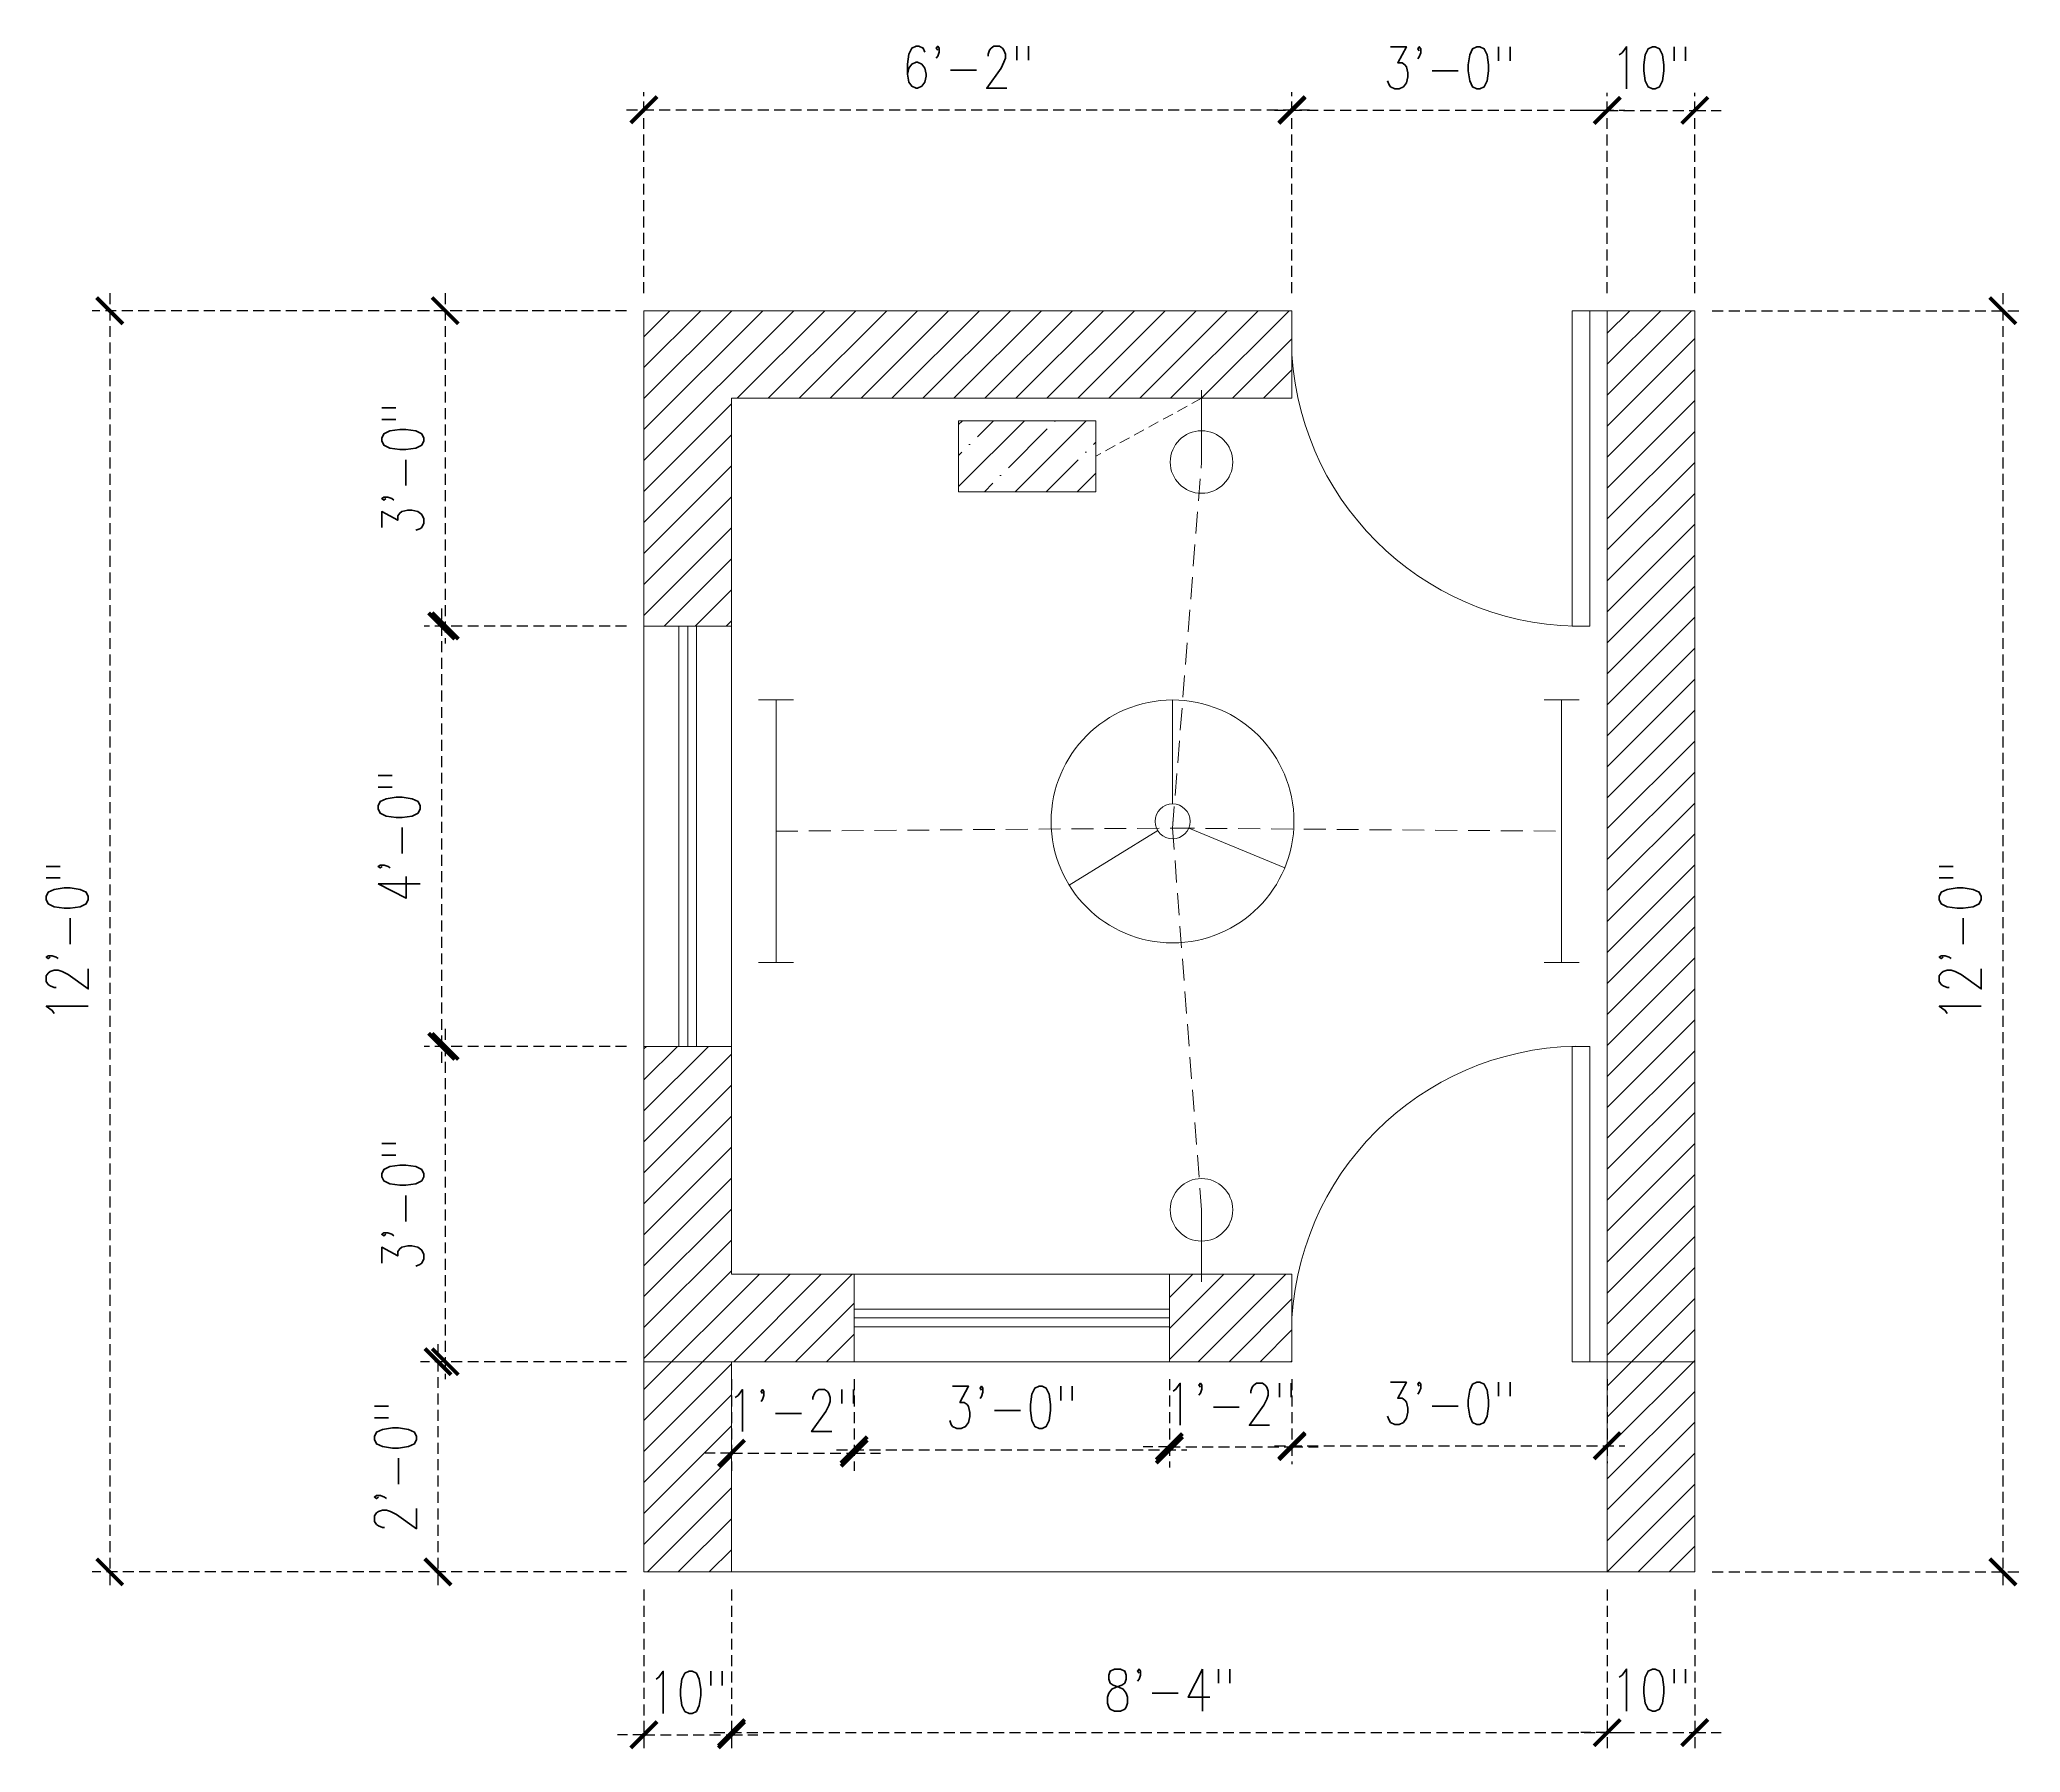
# Model space of a CAD drawing. Header units: inches. Extents: x 151595 to 151821, y -8986 to -8791.
import ezdxf

# ---------------------------------------------------------------- set-up
doc = ezdxf.new("R2010")
doc.units = ezdxf.units.IN
doc.header["$MEASUREMENT"] = 0
doc.header["$PDMODE"] = 35
doc.header["$PDSIZE"] = 1
for name, pattern in [('CENTER', [2, 1.25, -0.25, 0.25, -0.25]), ('DASHED', [0.75, 0.5, -0.25]), ('DASHED2', [0.375, 0.25, -0.125])]:
    doc.linetypes.add(name, pattern=pattern)
doc.layers.get('Defpoints').update_dxf_attribs({"linetype": 'CONTINUOUS'})
for name, color, linetype in [('LCONT-RD', 1, 'CONTINUOUS'), ('LGRID-RD', 253, 'CENTER'), ('LOT', 4, 'CONTINUOUS')]:
    doc.layers.add(name, color=color, linetype=linetype)
doc.styles.add('100', font='romans.shx', dxfattribs={"width": 0.8, "height": 4.8})
doc.dimstyles.get("Standard").update_dxf_attribs({"dimtxt": 0.18, "dimasz": 3, "dimexe": 2, "dimexo": 2, "dimgap": 2, "dimtad": 1, "dimdec": 4, "dimzin": 3, "dimdsep": 46, "dimlunit": 4, "dimtxsty": '100', "dimblk": 'ARCHTICK', "dimcen": 1, "dimdle": 2, "dimclrd": 256, "dimclrt": 2, "dimaunit": 1, "dimazin": 3, "dimtfac": 1, "dimtdec": 4, "dimtix": 1, "dimtmove": 0, "dimatfit": 3, "dimfxl": 1, "dimfrac": 2, "dimtolj": 1, "dimtzin": 0, "dimarcsym": 0})

# ---------------------------------------------------------------- blocks, each defined once
blk = doc.blocks.new('_ArchTick')
at = {"layer": 'LGRID-RD', "color": 0, "const_width": 0.15}
blk.add_lwpolyline([(-0.5, -0.5), (0.5, 0.5)], dxfattribs=at)
blk = doc.blocks.new('*D273')
at = {"layer": 'Defpoints', "color": 0, "linetype": 'DASHED2', "lineweight": 9, "ltscale": 5}
for p in [(151737.73, -8798.85), (151663.73, -8821.79), (151737.73, -8821.79)]:
    blk.add_point(p, dxfattribs=at)
at = {"layer": 'LOT', "color": 0, "linetype": 'DASHED2', "lineweight": -2, "ltscale": 5}
for p, q in [((151663.73, -8819.79), (151663.73, -8796.85)), ((151737.73, -8819.79), (151737.73, -8796.85))]:
    blk.add_line(p, q, dxfattribs=at)
at = {"layer": 'LOT', "linetype": 'DASHED2', "lineweight": -2, "ltscale": 5}
blk.add_line((151661.73, -8798.85), (151739.73, -8798.85), dxfattribs=at)
at = {"layer": 'LOT', "linetype": 'DASHED2', "lineweight": -2, "ltscale": 5, "xscale": 3, "yscale": 3, "zscale": 3, "rotation": 180}
blk.add_blockref('_ArchTick', (151663.73, -8798.85), dxfattribs=at)
at = {"layer": 'LOT', "linetype": 'DASHED2', "lineweight": -2, "ltscale": 5, "xscale": 3, "yscale": 3, "zscale": 3}
blk.add_blockref('_ArchTick', (151737.73, -8798.85), dxfattribs=at)
at = {"layer": 'LOT', "color": 2, "linetype": 'DASHED2', "lineweight": 9, "ltscale": 5, "insert": (151700.73, -8793.99), "char_height": 4.8, "attachment_point": 5, "style": '100'}
blk.add_mtext('\\A1;6\'-2"', dxfattribs=at)
blk = doc.blocks.new('*D274')
at = {"layer": 'Defpoints', "color": 0, "linetype": 'DASHED2', "lineweight": 9, "ltscale": 5}
for p in [(151773.73, -8798.91), (151737.73, -8821.79), (151773.73, -8821.79)]:
    blk.add_point(p, dxfattribs=at)
at = {"layer": 'LOT', "color": 0, "linetype": 'DASHED2', "lineweight": -2, "ltscale": 5}
for p, q in [((151737.73, -8819.79), (151737.73, -8796.91)), ((151773.73, -8819.79), (151773.73, -8796.91))]:
    blk.add_line(p, q, dxfattribs=at)
at = {"layer": 'LOT', "linetype": 'DASHED2', "lineweight": -2, "ltscale": 5}
blk.add_line((151735.73, -8798.91), (151775.73, -8798.91), dxfattribs=at)
at = {"layer": 'LOT', "linetype": 'DASHED2', "lineweight": -2, "ltscale": 5, "xscale": 3, "yscale": 3, "zscale": 3, "rotation": 180}
blk.add_blockref('_ArchTick', (151737.73, -8798.91), dxfattribs=at)
at = {"layer": 'LOT', "linetype": 'DASHED2', "lineweight": -2, "ltscale": 5, "xscale": 3, "yscale": 3, "zscale": 3}
blk.add_blockref('_ArchTick', (151773.73, -8798.91), dxfattribs=at)
at = {"layer": 'LOT', "color": 2, "linetype": 'DASHED2', "lineweight": 9, "ltscale": 5, "insert": (151755.73, -8794.06), "char_height": 4.8, "attachment_point": 5, "style": '100'}
blk.add_mtext('\\A1;3\'-0"', dxfattribs=at)
blk = doc.blocks.new('*D275')
at = {"layer": 'Defpoints', "color": 0, "linetype": 'DASHED2', "lineweight": 9, "ltscale": 5}
for p in [(151783.73, -8798.92), (151773.73, -8821.79), (151783.73, -8821.79)]:
    blk.add_point(p, dxfattribs=at)
at = {"layer": 'LOT', "color": 0, "linetype": 'DASHED2', "lineweight": -2, "ltscale": 5}
for p, q in [((151773.73, -8819.79), (151773.73, -8796.92)), ((151783.73, -8819.79), (151783.73, -8796.92))]:
    blk.add_line(p, q, dxfattribs=at)
at = {"layer": 'LOT', "linetype": 'DASHED2', "lineweight": -2, "ltscale": 5}
for p, q in [((151773.73, -8798.92), (151770.73, -8798.92)), ((151773.73, -8798.92), (151783.73, -8798.92)), ((151783.73, -8798.92), (151786.73, -8798.92))]:
    blk.add_line(p, q, dxfattribs=at)
at = {"layer": 'LOT', "linetype": 'DASHED2', "lineweight": -2, "ltscale": 5, "xscale": 3, "yscale": 3, "zscale": 3}
blk.add_blockref('_ArchTick', (151773.73, -8798.92), dxfattribs=at)
at = {"layer": 'LOT', "linetype": 'DASHED2', "lineweight": -2, "ltscale": 5, "xscale": 3, "yscale": 3, "zscale": 3, "rotation": 180}
blk.add_blockref('_ArchTick', (151783.73, -8798.92), dxfattribs=at)
at = {"layer": 'LOT', "color": 2, "linetype": 'DASHED2', "lineweight": 9, "ltscale": 5, "insert": (151778.73, -8794.06), "char_height": 4.8, "attachment_point": 5, "style": '100'}
blk.add_mtext('\\A1;10"', dxfattribs=at)
blk = doc.blocks.new('*D276')
at = {"layer": 'Defpoints', "color": 0, "linetype": 'DASHED2', "lineweight": 9, "ltscale": 5}
for p in [(151663.73, -8821.79), (151641.04, -8857.79), (151663.73, -8857.79)]:
    blk.add_point(p, dxfattribs=at)
at = {"layer": 'LOT', "linetype": 'DASHED2', "lineweight": -2, "ltscale": 5}
blk.add_line((151641.04, -8819.79), (151641.04, -8859.79), dxfattribs=at)
at = {"layer": 'LOT', "color": 0, "linetype": 'DASHED2', "lineweight": -2, "ltscale": 5}
for p, q in [((151661.73, -8821.79), (151639.04, -8821.79)), ((151661.73, -8857.79), (151639.04, -8857.79))]:
    blk.add_line(p, q, dxfattribs=at)
at = {"layer": 'LOT', "linetype": 'DASHED2', "lineweight": -2, "ltscale": 5, "xscale": 3, "yscale": 3, "zscale": 3}
for p, rotation in [((151641.04, -8821.79), 90), ((151641.04, -8857.79), 270)]:
    blk.add_blockref('_ArchTick', p, dxfattribs=dict(at, rotation=rotation))
at = {"layer": 'LOT', "color": 2, "linetype": 'DASHED2', "lineweight": 9, "ltscale": 5, "insert": (151636.19, -8839.79), "char_height": 4.8, "attachment_point": 5, "rotation": 90, "style": '100'}
blk.add_mtext('\\A1;3\'-0"', dxfattribs=at)
blk = doc.blocks.new('*D277')
at = {"layer": 'Defpoints', "color": 0, "linetype": 'DASHED2', "lineweight": 9, "ltscale": 5}
for p in [(151663.73, -8857.79), (151640.63, -8905.79), (151663.73, -8905.79)]:
    blk.add_point(p, dxfattribs=at)
at = {"layer": 'LOT', "linetype": 'DASHED2', "lineweight": -2, "ltscale": 5}
blk.add_line((151640.63, -8855.79), (151640.63, -8907.79), dxfattribs=at)
at = {"layer": 'LOT', "color": 0, "linetype": 'DASHED2', "lineweight": -2, "ltscale": 5}
for p, q in [((151661.73, -8857.79), (151638.63, -8857.79)), ((151661.73, -8905.79), (151638.63, -8905.79))]:
    blk.add_line(p, q, dxfattribs=at)
at = {"layer": 'LOT', "linetype": 'DASHED2', "lineweight": -2, "ltscale": 5, "xscale": 3, "yscale": 3, "zscale": 3}
for p, rotation in [((151640.63, -8857.79), 90), ((151640.63, -8905.79), 270)]:
    blk.add_blockref('_ArchTick', p, dxfattribs=dict(at, rotation=rotation))
at = {"layer": 'LOT', "color": 2, "linetype": 'DASHED2', "lineweight": 9, "ltscale": 5, "insert": (151635.77, -8881.79), "char_height": 4.8, "attachment_point": 5, "rotation": 90, "style": '100'}
blk.add_mtext('\\A1;4\'-0"', dxfattribs=at)
blk = doc.blocks.new('*D278')
at = {"layer": 'Defpoints', "color": 0, "linetype": 'DASHED2', "lineweight": 9, "ltscale": 5}
for p in [(151663.73, -8905.79), (151641.04, -8941.79), (151663.73, -8941.79)]:
    blk.add_point(p, dxfattribs=at)
at = {"layer": 'LOT', "linetype": 'DASHED2', "lineweight": -2, "ltscale": 5}
blk.add_line((151641.04, -8903.79), (151641.04, -8943.79), dxfattribs=at)
at = {"layer": 'LOT', "color": 0, "linetype": 'DASHED2', "lineweight": -2, "ltscale": 5}
for p, q in [((151661.73, -8905.79), (151639.04, -8905.79)), ((151661.73, -8941.79), (151639.04, -8941.79))]:
    blk.add_line(p, q, dxfattribs=at)
at = {"layer": 'LOT', "linetype": 'DASHED2', "lineweight": -2, "ltscale": 5, "xscale": 3, "yscale": 3, "zscale": 3}
for p, rotation in [((151641.04, -8905.79), 90), ((151641.04, -8941.79), 270)]:
    blk.add_blockref('_ArchTick', p, dxfattribs=dict(at, rotation=rotation))
at = {"layer": 'LOT', "color": 2, "linetype": 'DASHED2', "lineweight": 9, "ltscale": 5, "insert": (151636.19, -8923.79), "char_height": 4.8, "attachment_point": 5, "rotation": 90, "style": '100'}
blk.add_mtext('\\A1;3\'-0"', dxfattribs=at)
blk = doc.blocks.new('*D279')
at = {"layer": 'Defpoints', "color": 0, "linetype": 'DASHED2', "lineweight": 9, "ltscale": 5}
for p in [(151663.73, -8941.79), (151640.21, -8965.79), (151663.73, -8965.79)]:
    blk.add_point(p, dxfattribs=at)
at = {"layer": 'LOT', "linetype": 'DASHED2', "lineweight": -2, "ltscale": 5}
blk.add_line((151640.21, -8939.79), (151640.21, -8967.79), dxfattribs=at)
at = {"layer": 'LOT', "color": 0, "linetype": 'DASHED2', "lineweight": -2, "ltscale": 5}
for p, q in [((151661.73, -8941.79), (151638.21, -8941.79)), ((151661.73, -8965.79), (151638.21, -8965.79))]:
    blk.add_line(p, q, dxfattribs=at)
at = {"layer": 'LOT', "linetype": 'DASHED2', "lineweight": -2, "ltscale": 5, "xscale": 3, "yscale": 3, "zscale": 3}
for p, rotation in [((151640.21, -8941.79), 90), ((151640.21, -8965.79), 270)]:
    blk.add_blockref('_ArchTick', p, dxfattribs=dict(at, rotation=rotation))
at = {"layer": 'LOT', "color": 2, "linetype": 'DASHED2', "lineweight": 9, "ltscale": 5, "insert": (151635.35, -8953.79), "char_height": 4.8, "attachment_point": 5, "rotation": 90, "style": '100'}
blk.add_mtext('\\A1;2\'-0"', dxfattribs=at)
blk = doc.blocks.new('*D280')
at = {"layer": 'Defpoints', "color": 0, "linetype": 'DASHED2', "lineweight": 9, "ltscale": 5}
for p in [(151661.73, -8821.79), (151602.73, -8965.79), (151663.73, -8965.79)]:
    blk.add_point(p, dxfattribs=at)
at = {"layer": 'LOT', "linetype": 'DASHED2', "lineweight": -2, "ltscale": 5}
blk.add_line((151602.73, -8819.79), (151602.73, -8967.79), dxfattribs=at)
at = {"layer": 'LOT', "color": 0, "linetype": 'DASHED2', "lineweight": -2, "ltscale": 5}
for p, q in [((151659.73, -8821.79), (151600.73, -8821.79)), ((151661.73, -8965.79), (151600.73, -8965.79))]:
    blk.add_line(p, q, dxfattribs=at)
at = {"layer": 'LOT', "linetype": 'DASHED2', "lineweight": -2, "ltscale": 5, "xscale": 3, "yscale": 3, "zscale": 3}
for p, rotation in [((151602.73, -8821.79), 90), ((151602.73, -8965.79), 270)]:
    blk.add_blockref('_ArchTick', p, dxfattribs=dict(at, rotation=rotation))
at = {"layer": 'LOT', "color": 2, "linetype": 'DASHED2', "lineweight": 9, "ltscale": 5, "insert": (151597.87, -8893.79), "char_height": 4.8, "attachment_point": 5, "rotation": 90, "style": '100'}
blk.add_mtext('\\A1;12\'-0"', dxfattribs=at)
blk = doc.blocks.new('*D281')
at = {"layer": 'Defpoints', "color": 0, "linetype": 'DASHED2', "lineweight": 9, "ltscale": 5}
for p in [(151663.73, -8965.79), (151673.73, -8965.79), (151673.73, -8984.39)]:
    blk.add_point(p, dxfattribs=at)
at = {"layer": 'LOT', "color": 0, "linetype": 'DASHED2', "lineweight": -2, "ltscale": 5}
for p, q in [((151663.73, -8967.79), (151663.73, -8986.39)), ((151673.73, -8967.79), (151673.73, -8986.39))]:
    blk.add_line(p, q, dxfattribs=at)
at = {"layer": 'LOT', "linetype": 'DASHED2', "lineweight": -2, "ltscale": 5}
for p, q in [((151663.73, -8984.39), (151660.73, -8984.39)), ((151663.73, -8984.39), (151673.73, -8984.39)), ((151673.73, -8984.39), (151676.73, -8984.39))]:
    blk.add_line(p, q, dxfattribs=at)
at = {"layer": 'LOT', "linetype": 'DASHED2', "lineweight": -2, "ltscale": 5, "xscale": 3, "yscale": 3, "zscale": 3}
blk.add_blockref('_ArchTick', (151663.73, -8984.39), dxfattribs=at)
at = {"layer": 'LOT', "linetype": 'DASHED2', "lineweight": -2, "ltscale": 5, "xscale": 3, "yscale": 3, "zscale": 3, "rotation": 180}
blk.add_blockref('_ArchTick', (151673.73, -8984.39), dxfattribs=at)
at = {"layer": 'LOT', "color": 2, "linetype": 'DASHED2', "lineweight": 9, "ltscale": 5, "insert": (151668.73, -8979.54), "char_height": 4.8, "attachment_point": 5, "style": '100'}
blk.add_mtext('\\A1;10"', dxfattribs=at)
blk = doc.blocks.new('*D282')
at = {"layer": 'Defpoints', "color": 0, "linetype": 'DASHED2', "lineweight": 9, "ltscale": 5}
for p in [(151673.73, -8965.79), (151773.73, -8965.79), (151773.73, -8984.14)]:
    blk.add_point(p, dxfattribs=at)
at = {"layer": 'LOT', "color": 0, "linetype": 'DASHED2', "lineweight": -2, "ltscale": 5}
for p, q in [((151673.73, -8967.79), (151673.73, -8986.14)), ((151773.73, -8967.79), (151773.73, -8986.14))]:
    blk.add_line(p, q, dxfattribs=at)
at = {"layer": 'LOT', "linetype": 'DASHED2', "lineweight": -2, "ltscale": 5}
blk.add_line((151671.73, -8984.14), (151775.73, -8984.14), dxfattribs=at)
at = {"layer": 'LOT', "linetype": 'DASHED2', "lineweight": -2, "ltscale": 5, "xscale": 3, "yscale": 3, "zscale": 3, "rotation": 180}
blk.add_blockref('_ArchTick', (151673.73, -8984.14), dxfattribs=at)
at = {"layer": 'LOT', "linetype": 'DASHED2', "lineweight": -2, "ltscale": 5, "xscale": 3, "yscale": 3, "zscale": 3}
blk.add_blockref('_ArchTick', (151773.73, -8984.14), dxfattribs=at)
at = {"layer": 'LOT', "color": 2, "linetype": 'DASHED2', "lineweight": 9, "ltscale": 5, "insert": (151723.73, -8979.28), "char_height": 4.8, "attachment_point": 5, "style": '100'}
blk.add_mtext('\\A1;8\'-4"', dxfattribs=at)
blk = doc.blocks.new('*D283')
at = {"layer": 'Defpoints', "color": 0, "linetype": 'DASHED2', "lineweight": 9, "ltscale": 5}
for p in [(151773.73, -8965.79), (151783.73, -8965.79), (151783.73, -8984.14)]:
    blk.add_point(p, dxfattribs=at)
at = {"layer": 'LOT', "color": 0, "linetype": 'DASHED2', "lineweight": -2, "ltscale": 5}
for p, q in [((151773.73, -8967.79), (151773.73, -8986.14)), ((151783.73, -8967.79), (151783.73, -8986.14))]:
    blk.add_line(p, q, dxfattribs=at)
at = {"layer": 'LOT', "linetype": 'DASHED2', "lineweight": -2, "ltscale": 5}
for p, q in [((151773.73, -8984.14), (151770.73, -8984.14)), ((151773.73, -8984.14), (151783.73, -8984.14)), ((151783.73, -8984.14), (151786.73, -8984.14))]:
    blk.add_line(p, q, dxfattribs=at)
at = {"layer": 'LOT', "linetype": 'DASHED2', "lineweight": -2, "ltscale": 5, "xscale": 3, "yscale": 3, "zscale": 3}
blk.add_blockref('_ArchTick', (151773.73, -8984.14), dxfattribs=at)
at = {"layer": 'LOT', "linetype": 'DASHED2', "lineweight": -2, "ltscale": 5, "xscale": 3, "yscale": 3, "zscale": 3, "rotation": 180}
blk.add_blockref('_ArchTick', (151783.73, -8984.14), dxfattribs=at)
at = {"layer": 'LOT', "color": 2, "linetype": 'DASHED2', "lineweight": 9, "ltscale": 5, "insert": (151778.73, -8979.28), "char_height": 4.8, "attachment_point": 5, "style": '100'}
blk.add_mtext('\\A1;10"', dxfattribs=at)
blk = doc.blocks.new('*D284')
at = {"layer": 'Defpoints', "color": 0, "linetype": 'DASHED2', "lineweight": 9, "ltscale": 5}
for p in [(151783.73, -8821.79), (151783.73, -8965.79), (151818.91, -8965.79)]:
    blk.add_point(p, dxfattribs=at)
at = {"layer": 'LOT', "linetype": 'DASHED2', "lineweight": -2, "ltscale": 5}
blk.add_line((151818.91, -8819.79), (151818.91, -8967.79), dxfattribs=at)
at = {"layer": 'LOT', "color": 0, "linetype": 'DASHED2', "lineweight": -2, "ltscale": 5}
for p, q in [((151785.73, -8821.79), (151820.91, -8821.79)), ((151785.73, -8965.79), (151820.91, -8965.79))]:
    blk.add_line(p, q, dxfattribs=at)
at = {"layer": 'LOT', "linetype": 'DASHED2', "lineweight": -2, "ltscale": 5, "xscale": 3, "yscale": 3, "zscale": 3}
for p, rotation in [((151818.91, -8821.79), 90), ((151818.91, -8965.79), 270)]:
    blk.add_blockref('_ArchTick', p, dxfattribs=dict(at, rotation=rotation))
at = {"layer": 'LOT', "color": 2, "linetype": 'DASHED2', "lineweight": 9, "ltscale": 5, "insert": (151814.05, -8893.79), "char_height": 4.8, "attachment_point": 5, "rotation": 90, "style": '100'}
blk.add_mtext('\\A1;12\'-0"', dxfattribs=at)
blk = doc.blocks.new('*D285')
at = {"layer": 'Defpoints', "color": 0, "linetype": 'DASHED2', "lineweight": 9, "ltscale": 5}
for p in [(151673.73, -8941.79), (151687.73, -8941.79), (151687.73, -8952.23)]:
    blk.add_point(p, dxfattribs=at)
at = {"layer": 'LOT', "color": 0, "linetype": 'DASHED2', "lineweight": -2, "ltscale": 5}
for p, q in [((151673.73, -8943.79), (151673.73, -8954.23)), ((151687.73, -8943.79), (151687.73, -8954.23))]:
    blk.add_line(p, q, dxfattribs=at)
at = {"layer": 'LOT', "linetype": 'DASHED2', "lineweight": -2, "ltscale": 5}
for p, q in [((151673.73, -8952.23), (151670.73, -8952.23)), ((151673.73, -8952.23), (151687.73, -8952.23)), ((151687.73, -8952.23), (151690.73, -8952.23))]:
    blk.add_line(p, q, dxfattribs=at)
at = {"layer": 'LOT', "linetype": 'DASHED2', "lineweight": -2, "ltscale": 5, "xscale": 3, "yscale": 3, "zscale": 3}
blk.add_blockref('_ArchTick', (151673.73, -8952.23), dxfattribs=at)
at = {"layer": 'LOT', "linetype": 'DASHED2', "lineweight": -2, "ltscale": 5, "xscale": 3, "yscale": 3, "zscale": 3, "rotation": 180}
blk.add_blockref('_ArchTick', (151687.73, -8952.23), dxfattribs=at)
at = {"layer": 'LOT', "color": 2, "linetype": 'DASHED2', "lineweight": 9, "ltscale": 5, "insert": (151680.73, -8947.37), "char_height": 4.8, "attachment_point": 5, "style": '100'}
blk.add_mtext('\\A1;1\'-2"', dxfattribs=at)
blk = doc.blocks.new('*D286')
at = {"layer": 'Defpoints', "color": 0, "linetype": 'DASHED2', "lineweight": 9, "ltscale": 5}
for p in [(151687.73, -8941.79), (151723.73, -8941.79), (151723.73, -8951.86)]:
    blk.add_point(p, dxfattribs=at)
at = {"layer": 'LOT', "color": 0, "linetype": 'DASHED2', "lineweight": -2, "ltscale": 5}
for p, q in [((151687.73, -8943.79), (151687.73, -8953.86)), ((151723.73, -8943.79), (151723.73, -8953.86))]:
    blk.add_line(p, q, dxfattribs=at)
at = {"layer": 'LOT', "linetype": 'DASHED2', "lineweight": -2, "ltscale": 5}
blk.add_line((151685.73, -8951.86), (151725.73, -8951.86), dxfattribs=at)
at = {"layer": 'LOT', "linetype": 'DASHED2', "lineweight": -2, "ltscale": 5, "xscale": 3, "yscale": 3, "zscale": 3, "rotation": 180}
blk.add_blockref('_ArchTick', (151687.73, -8951.86), dxfattribs=at)
at = {"layer": 'LOT', "linetype": 'DASHED2', "lineweight": -2, "ltscale": 5, "xscale": 3, "yscale": 3, "zscale": 3}
blk.add_blockref('_ArchTick', (151723.73, -8951.86), dxfattribs=at)
at = {"layer": 'LOT', "color": 2, "linetype": 'DASHED2', "lineweight": 9, "ltscale": 5, "insert": (151705.73, -8947), "char_height": 4.8, "attachment_point": 5, "style": '100'}
blk.add_mtext('\\A1;3\'-0"', dxfattribs=at)
blk = doc.blocks.new('*D287')
at = {"layer": 'Defpoints', "color": 0, "linetype": 'DASHED2', "lineweight": 9, "ltscale": 5}
for p in [(151723.73, -8941.79), (151737.73, -8941.79), (151737.73, -8951.49)]:
    blk.add_point(p, dxfattribs=at)
at = {"layer": 'LOT', "color": 0, "linetype": 'DASHED2', "lineweight": -2, "ltscale": 5}
for p, q in [((151723.73, -8943.79), (151723.73, -8953.49)), ((151737.73, -8943.79), (151737.73, -8953.49))]:
    blk.add_line(p, q, dxfattribs=at)
at = {"layer": 'LOT', "linetype": 'DASHED2', "lineweight": -2, "ltscale": 5}
for p, q in [((151723.73, -8951.49), (151720.73, -8951.49)), ((151723.73, -8951.49), (151737.73, -8951.49)), ((151737.73, -8951.49), (151740.73, -8951.49))]:
    blk.add_line(p, q, dxfattribs=at)
at = {"layer": 'LOT', "linetype": 'DASHED2', "lineweight": -2, "ltscale": 5, "xscale": 3, "yscale": 3, "zscale": 3}
blk.add_blockref('_ArchTick', (151723.73, -8951.49), dxfattribs=at)
at = {"layer": 'LOT', "linetype": 'DASHED2', "lineweight": -2, "ltscale": 5, "xscale": 3, "yscale": 3, "zscale": 3, "rotation": 180}
blk.add_blockref('_ArchTick', (151737.73, -8951.49), dxfattribs=at)
at = {"layer": 'LOT', "color": 2, "linetype": 'DASHED2', "lineweight": 9, "ltscale": 5, "insert": (151730.73, -8946.64), "char_height": 4.8, "attachment_point": 5, "style": '100'}
blk.add_mtext('\\A1;1\'-2"', dxfattribs=at)
blk = doc.blocks.new('*D288')
at = {"layer": 'Defpoints', "color": 0, "linetype": 'DASHED2', "lineweight": 9, "ltscale": 5}
for p in [(151737.73, -8941.79), (151773.73, -8941.79), (151773.73, -8951.39)]:
    blk.add_point(p, dxfattribs=at)
at = {"layer": 'LOT', "color": 0, "linetype": 'DASHED2', "lineweight": -2, "ltscale": 5}
for p, q in [((151737.73, -8943.79), (151737.73, -8953.39)), ((151773.73, -8943.79), (151773.73, -8953.39))]:
    blk.add_line(p, q, dxfattribs=at)
at = {"layer": 'LOT', "linetype": 'DASHED2', "lineweight": -2, "ltscale": 5}
blk.add_line((151735.73, -8951.39), (151775.73, -8951.39), dxfattribs=at)
at = {"layer": 'LOT', "linetype": 'DASHED2', "lineweight": -2, "ltscale": 5, "xscale": 3, "yscale": 3, "zscale": 3, "rotation": 180}
blk.add_blockref('_ArchTick', (151737.73, -8951.39), dxfattribs=at)
at = {"layer": 'LOT', "linetype": 'DASHED2', "lineweight": -2, "ltscale": 5, "xscale": 3, "yscale": 3, "zscale": 3}
blk.add_blockref('_ArchTick', (151773.73, -8951.39), dxfattribs=at)
at = {"layer": 'LOT', "color": 2, "linetype": 'DASHED2', "lineweight": 9, "ltscale": 5, "insert": (151755.73, -8946.54), "char_height": 4.8, "attachment_point": 5, "style": '100'}
blk.add_mtext('\\A1;3\'-0"', dxfattribs=at)

msp = doc.modelspace()

# ---------------------------------------------------------------- hatches: boundary and pattern name
at = {"layer": 'LOT', "linetype": 'Continuous', "lineweight": 9, "ltscale": 5}
h = msp.add_hatch(dxfattribs=at)
h.set_pattern_fill('ANSI31', scale=20, style=0)
h.paths.add_polyline_path([(151737.73225, -8821.79048), (151663.73225, -8821.79048), (151663.73225, -8857.79048), (151673.73225, -8857.79048), (151673.73225, -8831.79048), (151737.73225, -8831.79048)])
h.paths.add_polyline_path([(151687.73225, -8931.79048), (151673.73225, -8931.79048), (151673.73225, -8905.79048), (151663.73225, -8905.79048), (151663.73225, -8941.79048), (151687.73225, -8941.79048)])
h.paths.add_polyline_path([(151673.73225, -8941.79048), (151663.73225, -8941.79048), (151663.73225, -8965.79048), (151673.73225, -8965.79048)])
h.paths.add_polyline_path([(151783.73225, -8821.79048), (151773.73225, -8821.79048), (151773.73225, -8941.79048), (151783.73225, -8941.79048)])
h.paths.add_polyline_path([(151783.73225, -8941.79048), (151773.73225, -8941.79048), (151773.73225, -8965.79048), (151783.73225, -8965.79048)])
h.paths.add_polyline_path([(151737.73225, -8931.79048), (151723.73225, -8931.79048), (151723.73225, -8941.79048), (151737.73225, -8941.79048)])
h = msp.add_hatch(dxfattribs=at)
h.set_pattern_fill('ANSI35', scale=20, style=0)
h.paths.add_polyline_path([(151715.32085, -8834.3544), (151699.65963, -8834.3544), (151699.65963, -8842.45672), (151715.32085, -8842.45672)])

# ---------------------------------------------------------------- linework, layer by layer
at = {"layer": 'LCONT-RD', "color": 7, "linetype": 'Continuous', "lineweight": 9, "ltscale": 5}
for p, q in [((151663.73225, -8821.79048), (151737.73225, -8821.79048)), ((151663.73225, -8831.79048), (151663.73225, -8821.79048)), ((151663.73225, -8821.79048), (151663.73225, -8857.79048)), ((151737.73225, -8821.79048), (151737.73225, -8831.79048)), ((151769.73225, -8857.79048), (151769.73225, -8821.79048)), ((151769.73225, -8821.79048), (151771.73225, -8821.79048)), ((151773.73225, -8821.79048), (151771.73225, -8821.79048)), ((151771.73225, -8821.79048), (151771.73225, -8857.79048)), ((151773.73225, -8821.79048), (151783.73225, -8821.79048)), ((151773.73225, -8821.79048), (151773.73225, -8941.79048)), ((151783.73225, -8821.79048), (151783.73225, -8941.79048)), ((151737.73225, -8831.79048), (151673.73225, -8831.79048)), ((151673.73225, -8831.79048), (151673.73225, -8857.79048)), ((151663.73225, -8857.79048), (151663.73225, -8905.79048)), ((151673.73225, -8857.79048), (151663.73225, -8857.79048)), ((151667.73225, -8857.79048), (151667.73225, -8905.79048)), ((151668.73225, -8857.79048), (151668.73225, -8905.79048)), ((151668.73225, -8857.79048), (151668.73225, -8905.79048)), ((151669.73225, -8857.79048), (151669.73225, -8905.79048)), ((151669.73225, -8857.79048), (151669.73225, -8905.79048)), ((151669.73225, -8857.79048), (151669.73225, -8905.79048)), ((151673.73225, -8857.79048), (151673.73225, -8905.79048)), ((151771.73225, -8857.79048), (151769.73225, -8857.79048)), ((151663.73225, -8905.79048), (151663.73225, -8941.79048)), ((151663.73225, -8905.79048), (151673.73225, -8905.79048)), ((151673.73225, -8905.79048), (151673.73225, -8931.79048)), ((151771.73225, -8905.79048), (151769.73225, -8905.79048)), ((151769.73225, -8905.79048), (151769.73225, -8941.79048)), ((151771.73225, -8941.79048), (151771.73225, -8905.79048)), ((151673.73225, -8931.79048), (151687.73225, -8931.79048)), ((151687.73225, -8931.79048), (151723.73225, -8931.79048)), ((151687.73225, -8931.79048), (151687.73225, -8941.79048)), ((151723.73225, -8931.79048), (151737.73225, -8931.79048)), ((151723.73225, -8931.79048), (151723.73225, -8941.79048)), ((151737.73225, -8931.79048), (151737.73225, -8941.79048)), ((151687.73225, -8935.79048), (151723.73225, -8935.79048)), ((151687.73225, -8936.79048), (151723.73225, -8936.79048)), ((151687.73225, -8937.79048), (151723.73225, -8937.79048)), ((151663.73225, -8941.79048), (151663.73225, -8965.79048)), ((151663.73225, -8941.79048), (151663.73225, -8941.79048)), ((151663.73225, -8941.79048), (151687.73225, -8941.79048)), ((151673.73225, -8941.79048), (151673.73225, -8965.79048)), ((151687.73225, -8941.79048), (151723.73225, -8941.79048)), ((151723.73225, -8941.79048), (151737.73225, -8941.79048)), ((151769.73225, -8941.79048), (151771.73225, -8941.79048)), ((151773.73225, -8941.79048), (151771.73225, -8941.79048)), ((151783.73225, -8941.79048), (151773.73225, -8941.79048)), ((151773.73225, -8941.79048), (151773.73225, -8965.79048)), ((151783.73225, -8941.79048), (151783.73225, -8965.79048)), ((151663.73225, -8965.79048), (151673.73225, -8965.79048)), ((151673.73225, -8965.79048), (151773.73225, -8965.79048)), ((151773.73225, -8965.79048), (151783.73225, -8965.79048))]:
    msp.add_line(p, q, dxfattribs=at)
for centre, start, end in [((151770.73225, -8824.74209), 183.5519257, 271.7331648), ((151770.73225, -8938.83887), 88.2668352, 176.4480743)]:
    msp.add_arc(centre, 33.06351, start, end, dxfattribs=at)
at = {"layer": 'LOT', "color": 7, "linetype": 'DASHED2', "lineweight": 9, "ltscale": 5}
msp.add_line((151727.39981, -8831.79048), (151715.32085, -8838.40556), dxfattribs=at)
at = {"layer": 'LOT', "color": 7, "linetype": 'Continuous', "lineweight": 9, "ltscale": 5}
for p, q in [((151727.39981, -8839.07114), (151727.39981, -8830.84587)), ((151667.73225, -8857.79048), (151667.73225, -8905.79048)), ((151678.81353, -8866.22015), (151676.81353, -8866.22015)), ((151678.81353, -8866.22015), (151678.81353, -8896.22015)), ((151678.81353, -8866.22015), (151680.81353, -8866.22015)), ((151724.09381, -8878.10536), (151724.09381, -8866.23841)), ((151724.09381, -8866.23841), (151724.09381, -8878.10536)), ((151768.51559, -8866.22015), (151766.51559, -8866.22015)), ((151768.51559, -8866.22015), (151768.51559, -8896.22015)), ((151768.51559, -8866.22015), (151770.51559, -8866.22015)), ((151724.09381, -8880.10292), (151724.09381, -8880.10292)), ((151724.09381, -8880.10292), (151724.09381, -8880.10292)), ((151724.09381, -8880.10292), (151724.09381, -8880.10292)), ((151724.09381, -8880.10292), (151724.09381, -8880.10292)), ((151722.39426, -8881.15257), (151712.29769, -8887.38825)), ((151725.94059, -8880.86427), (151736.9118, -8885.38721)), ((151678.81353, -8896.22015), (151676.81353, -8896.22015)), ((151678.81353, -8896.22015), (151680.81353, -8896.22015)), ((151768.51559, -8896.22015), (151766.51559, -8896.22015)), ((151768.51559, -8896.22015), (151770.51559, -8896.22015)), ((151727.39981, -8924.4511), (151727.39981, -8932.67637))]:
    msp.add_line(p, q, dxfattribs=at)
at = {"layer": 'LOT', "color": 7, "linetype": 'DASHED', "lineweight": 9, "ltscale": 5}
for p, q in [((151724.09381, -8880.87936), (151727.39981, -8839.07114)), ((151678.81353, -8881.22015), (151724.09381, -8880.86427)), ((151724.09381, -8880.86427), (151768.51559, -8881.22015)), ((151727.39981, -8924.4511), (151724.09381, -8880.87936))]:
    msp.add_line(p, q, dxfattribs=at)
at = {"layer": 'LOT', "color": 7, "linetype": 'Continuous', "lineweight": 9, "ltscale": 5}
msp.add_lwpolyline([(151699.65963, -8834.3544), (151715.32085, -8834.3544), (151715.32085, -8842.45672), (151699.65963, -8842.45672)], close=True, dxfattribs=at)
for centre, radius in [((151727.39981, -8839.07114), 3.5712), ((151724.09381, -8880.10292), 13.86451), ((151724.09381, -8880.10292), 1.99756), ((151727.39981, -8924.4511), 3.5712)]:
    msp.add_circle(centre, radius, dxfattribs=at)

# ---------------------------------------------------------------- dimensions: what is measured, and where the dimension line sits
at = {"layer": 'LOT', "color": 7, "linetype": 'DASHED2', "lineweight": 9, "ltscale": 5}
for base, p1, p2, picture, middle in [((151737.73225, -8798.84692), (151663.73225, -8821.79048), (151737.73225, -8821.79048), '*D273', (151700.73225, -8793.98977)), ((151773.73225, -8798.91215), (151737.73225, -8821.79048), (151773.73225, -8821.79048), '*D274', (151755.73225, -8794.05501)), ((151783.73225, -8798.91903), (151773.73225, -8821.79048), (151783.73225, -8821.79048), '*D275', (151778.73225, -8794.06188)), ((151687.73225, -8952.22924), (151673.73225, -8941.79048), (151687.73225, -8941.79048), '*D285', (151680.73225, -8947.3721)), ((151723.73225, -8951.86122), (151687.73225, -8941.79048), (151723.73225, -8941.79048), '*D286', (151705.73225, -8947.00408)), ((151737.73225, -8951.49321), (151723.73225, -8941.79048), (151737.73225, -8941.79048), '*D287', (151730.73225, -8946.63606)), ((151773.73225, -8951.39419), (151737.73225, -8941.79048), (151773.73225, -8941.79048), '*D288', (151755.73225, -8946.53705)), ((151673.73225, -8984.3944), (151663.73225, -8965.79048), (151673.73225, -8965.79048), '*D281', (151668.73225, -8979.53726)), ((151773.73225, -8984.13502), (151673.73225, -8965.79048), (151773.73225, -8965.79048), '*D282', (151723.73225, -8979.27788)), ((151783.73225, -8984.13502), (151773.73225, -8965.79048), (151783.73225, -8965.79048), '*D283', (151778.73225, -8979.27788))]:
    dim = msp.add_linear_dim(base=base, p1=p1, p2=p2, dimstyle='Standard', dxfattribs=at)
    dim.commit()
    dim.dimension.update_dxf_attribs({"geometry": picture, "text_midpoint": middle})
for base, p1, p2, picture, middle in [((151602.72841, -8965.79048), (151661.73225, -8821.79048), (151663.73225, -8965.79048), '*D280', (151597.87127, -8893.79048)), ((151641.0447, -8857.79048), (151663.73225, -8821.79048), (151663.73225, -8857.79048), '*D276', (151636.18756, -8839.79048)), ((151818.90978, -8965.79048), (151783.73225, -8821.79048), (151783.73225, -8965.79048), '*D284', (151814.05264, -8893.79048)), ((151640.62831, -8905.79048), (151663.73225, -8857.79048), (151663.73225, -8905.79048), '*D277', (151635.77116, -8881.79048)), ((151641.0447, -8941.79048), (151663.73225, -8905.79048), (151663.73225, -8941.79048), '*D278', (151636.18756, -8923.79048)), ((151640.21192, -8965.79048), (151663.73225, -8941.79048), (151663.73225, -8965.79048), '*D279', (151635.35478, -8953.79048))]:
    dim = msp.add_linear_dim(base=base, p1=p1, p2=p2, angle=90, dimstyle='Standard', dxfattribs=at)
    dim.commit()
    dim.dimension.update_dxf_attribs({"geometry": picture, "text_midpoint": middle})

doc.saveas('drawing.dxf')
